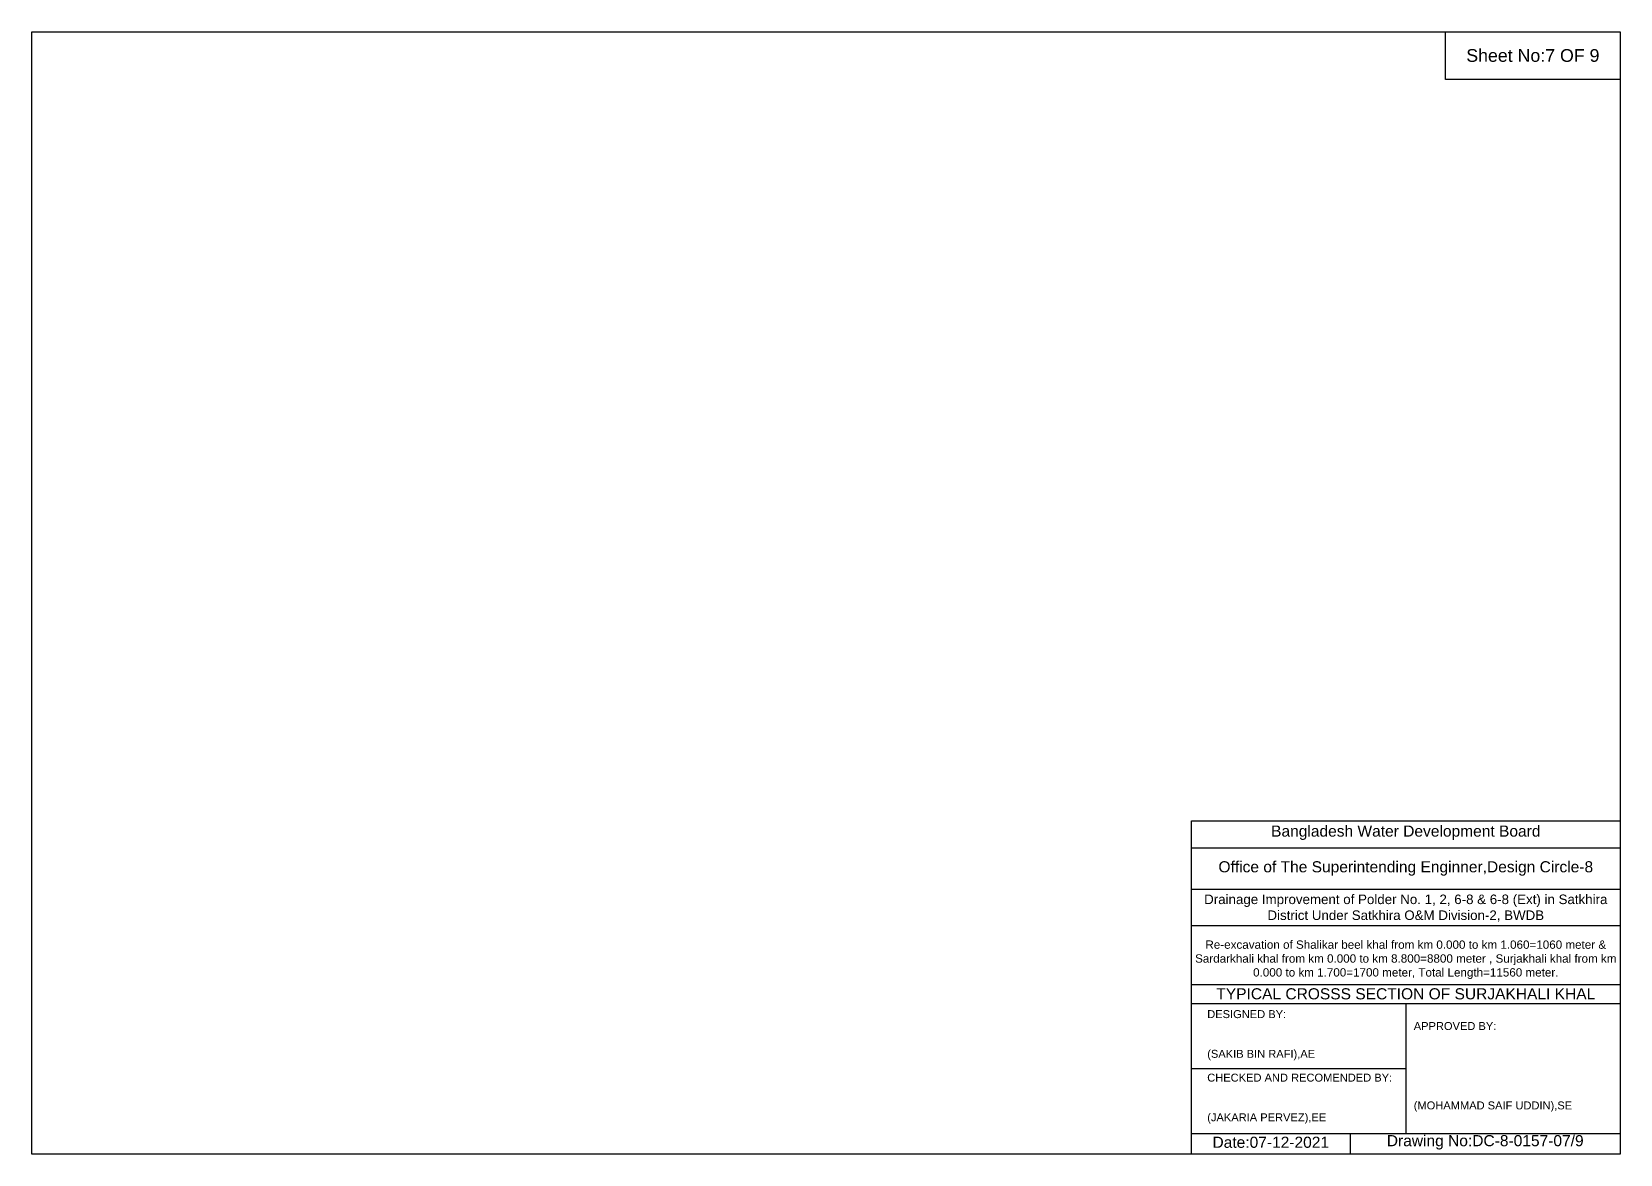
# Model space of a CAD drawing. Header units: inches. Extents: x 93000 to 506000, y -4242 to 37.
# Drawn here: x 480000 to 486000, y -4242 to 0 of the extents above; entities that cross this region are included whole.
import ezdxf

# ---------------------------------------------------------------- set-up
doc = ezdxf.new("R2010")
doc.units = ezdxf.units.IN
doc.header["$LTSCALE"] = 7
doc.header["$MEASUREMENT"] = 0
doc.styles.get("Standard").update_dxf_attribs({"font": 'arial.ttf'})

msp = doc.modelspace()

# ---------------------------------------------------------------- texts
at = {"attachment_point": 5}
for s, insert, char_height in [('Sheet No:7 OF 9', (485670, -90), 48), ('Bangladesh Water Development Board', (485190, -3027), 42), ('Office of The Superintending Enginner,Design Circle-8', (485190, -3162), 42)]:
    msp.add_mtext(s, dxfattribs=dict(at, insert=insert, char_height=char_height))
for s, insert, char_height, width, attachment_point in [('Drainage Improvement of Polder No. 1, 2, 6-8 & 6-8 (Ext) in Satkhira District Under Satkhira O&M Division-2, BWDB', (485190, -3312), 36, 1680, 5), ('Re-excavation of Shalikar beel khal from km 0.000 to km 1.060=1060 meter & Sardarkhali khal from km 0.000 to km 8.800=8800 meter , Surjakhali khal from km 0.000 to km 1.700=1700 meter, Total Length=11560 meter.', (485190, -3507), 31.4683, 1620, 5), ('TYPICAL CROSSS SECTION OF SURJAKHALI KHAL', (485190, -3636), 42, 1680, 5), ('DESIGNED BY:^J^J^J(SAKIB BIN RAFI),AE', (484440, -3792), 30, 840, 4), ('APPROVED BY:^J^J^J^J^J^J(MOHAMMAD SAIF UDDIN),SE', (485220, -3912), 30, 840, 4), ('CHECKED AND RECOMENDED BY:^J^J^J(JAKARIA PERVEZ),EE', (484440, -4032), 30, 840, 4), ('Date:07-12-2021', (484680, -4197), 42, 840, 5), ('Drawing No:DC-8-0157-07/9', (485490, -4197), 42, 1320, 5)]:
    msp.add_mtext(s, dxfattribs=dict(insert=insert, char_height=char_height, width=width, attachment_point=attachment_point))

# ---------------------------------------------------------------- linework, layer by layer
for points in [[(480000, 0), (486000, 0), (486000, -4242), (480000, -4242)], [(485340, 0), (486000, 0), (486000, -180), (485340, -180)]]:
    msp.add_lwpolyline(points, close=True)
for points in [[(484380, -4242), (484380, -2982), (486000, -2982)], [(484380, -3084), (486000, -3084)], [(484380, -3240), (486000, -3240)], [(484380, -3378), (486000, -3378)], [(484380, -3600), (486000, -3600)], [(484380, -3672), (486000, -3672)], [(485190, -3672), (485190, -4164)], [(484380, -3918), (485190, -3918)], [(484380, -4164), (486000, -4164)], [(484980, -4164), (484980, -4242)]]:
    msp.add_lwpolyline(points)

msp.set_redraw_order([(e.dxf.handle, doc.entitydb.next_handle()) for e in msp.query("TEXT MTEXT ATTDEF DIMENSION ARC_DIMENSION")])  # texts and dimensions are drawn at this point

doc.saveas('drawing.dxf')
